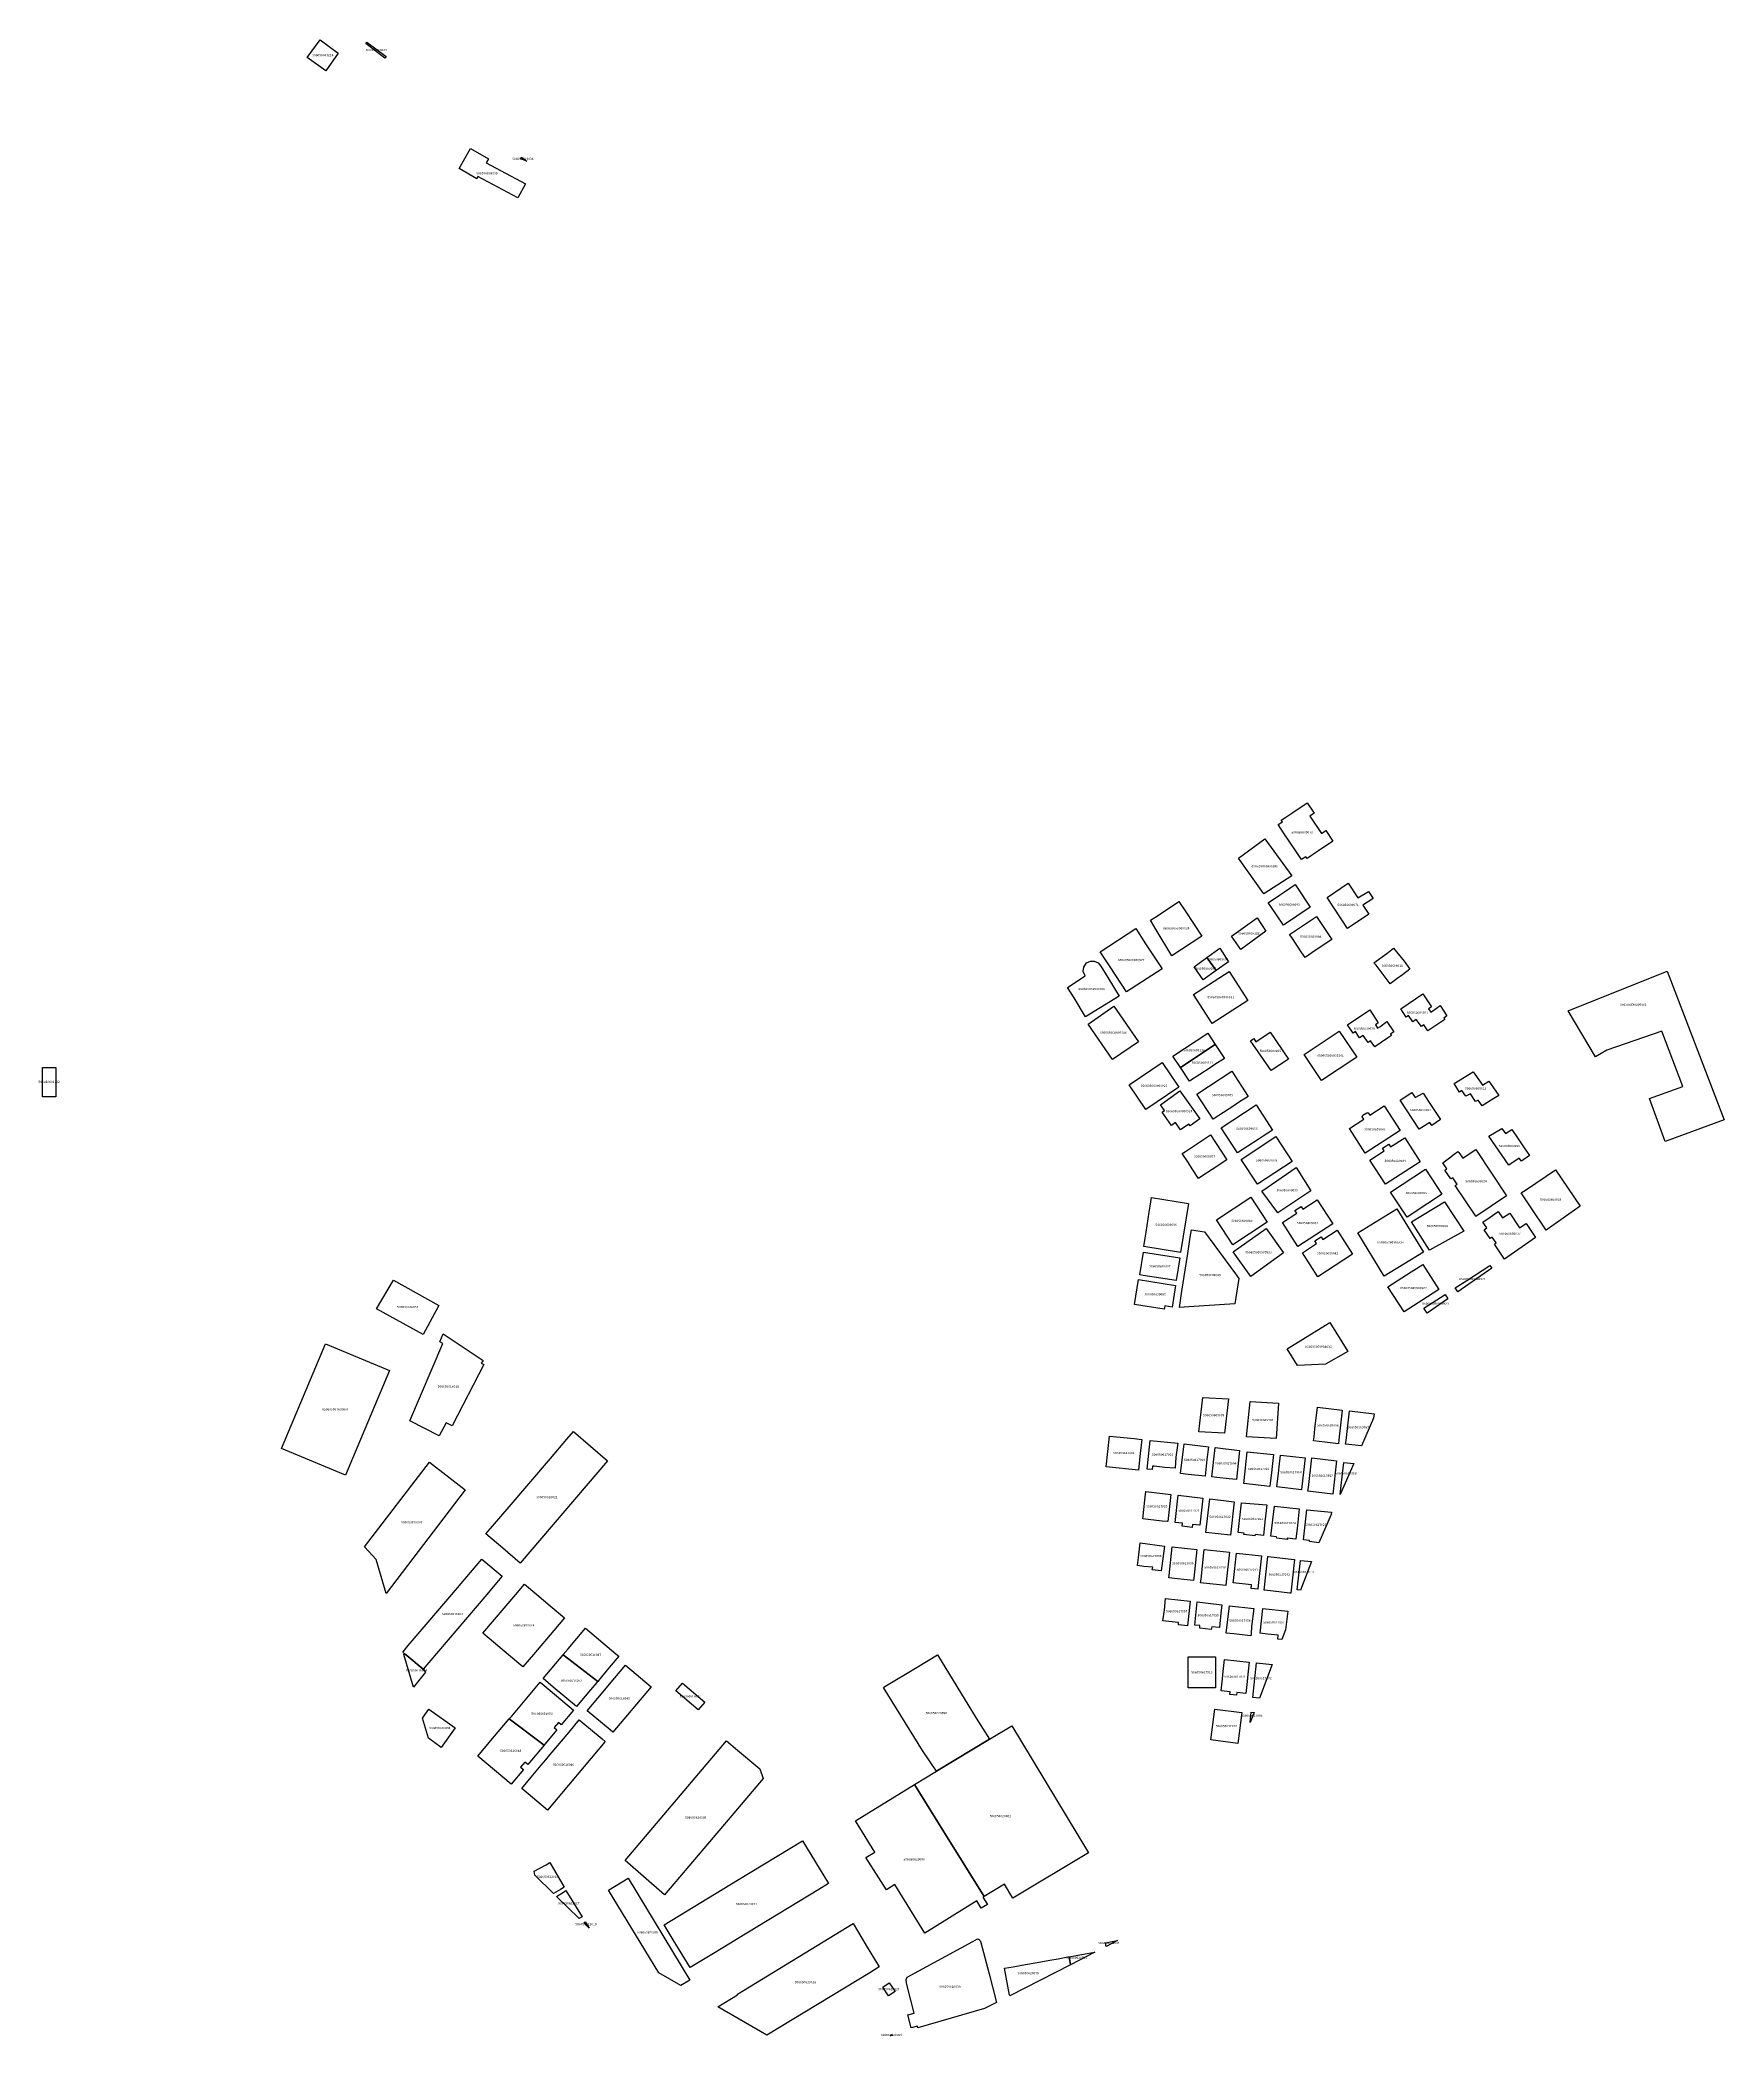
# Model space of a CAD drawing. Header units: inches. Extents: x 95398 to 167335, y 13830 to 47722.
# Drawn here: x 98218 to 98898, y 34322 to 35128 of the extents above; entities that cross this region are included whole.
import ezdxf
from ezdxf.enums import TextEntityAlignment as Align

# ---------------------------------------------------------------- set-up
doc = ezdxf.new("R2010")
doc.units = ezdxf.units.IN
doc.header["$MEASUREMENT"] = 0
doc.layers.add('一级水源保护区', color=7, linetype='Continuous')
doc.layers.add('一级水源保护区内违法建筑', color=7, linetype='Continuous')
doc.styles.add('宋体', font='')
doc.styles.get('宋体').set_extended_font_data('宋体')

msp = doc.modelspace()

# ---------------------------------------------------------------- linework, layer by layer
at = {"layer": '一级水源保护区', "color": 1, "linetype": 'Continuous', "lineweight": 25}
for points in [[(98338.6797, 35122.8203), (98333.6485, 35115.7109), (98326.2187, 35121.0391), (98331.4687, 35128.1485)], [(98358.0593, 35121.4645), (98357.5937, 35120.8281), (98349.8829, 35126.6993), (98350.2896, 35127.254)], [(98398.4375, 35078.4337), (98414.3047, 35070.0235), (98411.2969, 35064.3517), (98395.1173, 35072.9219), (98394.6563, 35072.0509), (98387.4923, 35076.1993), (98392.1797, 35084.2931), (98399.3437, 35080.1407)], [(98412.7552, 35080.7083), (98414.8495, 35079.1478), (98412.5157, 35080.1523)], [(98731.1485, 34814.5353), (98735.8985, 34807.4571), (98737.6407, 34808.6251), (98740.4609, 34804.4141), (98734.6251, 34800.5001), (98731.8047, 34798.6055), (98730.0079, 34797.4023), (98729.5625, 34798.0743), (98727.8125, 34796.8985), (98725.5859, 34800.2267), (98720.5469, 34807.7617), (98718.3281, 34811.0743), (98720.0625, 34812.2383), (98719.6173, 34812.9063), (98721.4063, 34814.1095), (98724.2267, 34816.0001), (98730.0703, 34819.9181), (98732.8907, 34815.7071)], [(98723.8699, 34790.3715), (98712.5671, 34783.1381), (98702.3165, 34797.5529), (98713.0163, 34805.2951)], [(98731.3359, 34777.6875), (98720.4845, 34770.3867), (98715.1329, 34778.3399), (98714.3517, 34779.5001), (98718.8437, 34782.5195), (98720.8595, 34783.8789), (98725.2109, 34786.8009), (98725.9923, 34785.6407)], [(98746.6719, 34787.3281), (98750.5439, 34781.5131), (98754.8547, 34784.0689), (98756.7701, 34781.1947), (98752.5857, 34778.4465), (98755.0079, 34774.8087), (98746.3847, 34769.1157), (98738.1437, 34781.6545)], [(98687.5157, 34766.0195), (98675.4453, 34758.0937), (98669.1329, 34768.5353), (98666.7657, 34772.4531), (98668.4767, 34773.5703), (98676.9453, 34779.1095), (98678.2813, 34779.9845), (98680.8047, 34776.1641)], [(98671.5001, 34752.8321), (98657.1329, 34743.4259), (98650.4609, 34753.5235), (98646.4219, 34759.6407), (98660.8125, 34769.0587), (98664.8359, 34762.9297)], [(98713.3951, 34767.9767), (98703.2219, 34760.5853), (98699.5661, 34765.9103), (98709.8979, 34773.3811)], [(98733.3517, 34760.1797), (98729.1953, 34757.3945), (98727.9141, 34759.3009), (98723.8125, 34765.4141), (98722.9767, 34766.6603), (98733.8437, 34773.9493), (98740.0547, 34764.6797)], [(98693.3615, 34752.0737), (98689.5829, 34757.2917), (98694.7973, 34761.0623), (98698.2943, 34755.6579)], [(98766.2501, 34748.7187), (98763.5469, 34746.6603), (98757.9063, 34754.2501), (98757.0469, 34755.1719), (98762.2969, 34759.0391), (98764.9923, 34761.1603), (98769.2579, 34755.8399), (98771.5937, 34752.6017), (98768.6329, 34750.3281)], [(98654.1407, 34741.7423), (98640.5391, 34733.4297), (98635.9063, 34741.0079), (98633.2969, 34745.2735), (98640.4297, 34749.9103), (98639.6563, 34751.6563), (98639.8203, 34753.5001), (98641.0001, 34755.1563), (98642.5001, 34755.8867), (98643.9845, 34755.9337), (98645.6719, 34755.1759), (98646.7109, 34753.8751), (98649.5079, 34749.3243)], [(98706.1575, 34740.0407), (98691.7465, 34730.7407), (98684.1903, 34742.4495), (98698.6013, 34751.7495)], [(98693.3615, 34752.0737), (98688.1213, 34748.2665), (98684.4653, 34753.5915), (98689.5829, 34757.2917)], [(98875.4351, 34751.7997), (98898.4539, 34691.7921), (98874.6413, 34683.0607), (98868.2913, 34700.3117), (98881.8381, 34705.2859), (98873.3713, 34727.6167), (98851.0405, 34719.8909), (98846.5955, 34717.2451), (98835.4301, 34735.7659)], [(98779.1407, 34736.6095), (98780.0313, 34735.2813), (98780.8437, 34735.8711), (98783.7579, 34737.9805), (98786.5391, 34733.8203), (98785.2187, 34732.8985), (98785.6407, 34732.3009), (98783.9923, 34731.1719), (98778.8517, 34727.6797), (98777.2031, 34730.1603), (98776.2031, 34729.4687), (98774.1563, 34732.3399), (98772.7031, 34731.4103), (98771.0313, 34733.9297), (98770.0937, 34733.2501), (98767.8829, 34736.5703), (98776.8125, 34742.6485), (98780.2969, 34737.3985)], [(98661.8755, 34723.3265), (98651.4725, 34716.1385), (98641.5905, 34730.4425), (98651.9935, 34737.6305)], [(98757.6485, 34730.1407), (98758.5391, 34728.8087), (98759.3517, 34729.3945), (98762.2735, 34731.5117), (98765.0469, 34727.3517), (98763.7579, 34726.4219), (98764.1485, 34725.8281), (98762.4923, 34724.7187), (98757.3595, 34721.2109), (98755.7109, 34723.6915), (98754.7109, 34723.0001), (98752.6719, 34725.8711), (98751.2109, 34724.9415), (98749.5391, 34727.4609), (98748.6017, 34726.7813), (98746.3907, 34730.1017), (98755.3203, 34736.1797), (98758.8125, 34730.9297)], [(98692.9217, 34722.2101), (98678.8675, 34712.8821), (98675.8535, 34717.4739), (98689.9551, 34726.7279)], [(98715.1641, 34727.1993), (98722.4767, 34716.3165), (98715.5641, 34711.6751), (98707.1347, 34723.6171), (98708.5391, 34724.5625), (98709.3751, 34723.3165)], [(98750.0615, 34717.1115), (98735.9175, 34707.6985), (98728.9115, 34718.2235), (98743.0555, 34727.6375)], [(98678.8675, 34712.8821), (98692.9217, 34722.2101), (98696.6113, 34716.5909), (98692.7519, 34714.0559), (98690.8535, 34712.8097), (98682.5097, 34707.3333)], [(98224.6367, 34701.1167), (98219.1935, 34701.1167), (98219.1935, 34712.8851), (98224.6367, 34712.8851)], [(98678.2735, 34704.9141), (98664.9687, 34695.9103), (98658.1797, 34705.8829), (98671.4609, 34714.9219)], [(98700.4773, 34697.4487), (98692.1335, 34691.9723), (98685.4773, 34702.1127), (98699.5789, 34711.3669), (98706.2351, 34701.2299), (98702.3757, 34698.6949)], [(98800.1407, 34706.9297), (98800.8517, 34705.7813), (98803.4063, 34707.4297), (98806.2267, 34703.3399), (98807.4375, 34701.5509), (98805.4219, 34700.4297), (98800.7969, 34697.4103), (98799.1173, 34699.7695), (98798.0391, 34699.1211), (98796.0469, 34702.2501), (98794.1173, 34701.3203), (98792.5469, 34703.5899), (98791.5781, 34702.9609), (98789.4923, 34706.3789), (98797.1563, 34711.2109)], [(98686.7109, 34692.1875), (98682.7969, 34689.3985), (98682.3359, 34690.0703), (98678.8595, 34687.6837), (98676.8281, 34690.6367), (98675.2735, 34689.4493), (98671.5391, 34694.9023), (98672.5001, 34695.5469), (98670.8595, 34697.8359), (98678.6953, 34703.4219)], [(98772.3281, 34702.8595), (98773.7031, 34700.7187), (98776.8595, 34702.5391), (98779.3829, 34698.8203), (98781.5001, 34695.5587), (98783.9141, 34691.8633), (98780.3673, 34689.4415), (98779.6407, 34690.7109), (98775.2813, 34687.9219), (98767.6095, 34699.6407)], [(98710.3323, 34683.8459), (98701.9885, 34678.3693), (98695.3323, 34688.5099), (98709.4339, 34697.7639), (98716.0901, 34687.6271), (98712.2307, 34685.0919)], [(98761.1875, 34697.3789), (98767.6173, 34687.4219), (98753.5469, 34678.3321), (98747.1173, 34688.2891), (98752.9375, 34692.0509), (98752.3281, 34692.9961), (98752.5469, 34693.6055), (98754.1017, 34694.6173), (98754.7423, 34694.5469), (98755.3517, 34693.6095)], [(98808.6875, 34688.2695), (98810.1719, 34686.2305), (98812.7735, 34687.8399), (98815.2501, 34684.1289), (98816.9375, 34681.5899), (98817.3907, 34680.9103), (98819.9375, 34677.3009), (98816.6485, 34675.0587), (98815.7109, 34676.2501), (98811.4767, 34673.4883), (98803.4767, 34685.1095)], [(98687.4609, 34668.9375), (98686.1875, 34668.0977), (98683.6797, 34671.9181), (98682.0859, 34674.3437), (98679.5859, 34678.1641), (98680.8673, 34679.0001), (98690.9845, 34685.6367), (98697.5859, 34675.5743), (98691.6563, 34671.6837)], [(98723.9845, 34674.8829), (98709.9531, 34665.6953), (98703.3517, 34675.7773), (98717.3829, 34684.9609)], [(98769.5001, 34684.5157), (98775.7735, 34674.7853), (98761.7031, 34665.7109), (98755.4297, 34675.4415), (98761.2187, 34679.1759), (98760.5157, 34680.2617), (98763.0313, 34681.8985), (98763.7423, 34680.8047)], [(98798.1329, 34679.7423), (98810.6173, 34661.0587), (98810.6281, 34661.0483), (98798.2393, 34652.7565), (98798.2187, 34652.7695), (98789.8595, 34665.2735), (98790.6095, 34665.7695), (98790.4923, 34665.9415), (98788.8595, 34668.3829), (98788.0703, 34667.8555), (98785.6797, 34671.4415), (98786.4609, 34671.9687), (98784.8673, 34674.3555), (98787.5469, 34676.4375), (98789.4297, 34677.8789), (98790.9531, 34679.0273), (98791.3125, 34678.5547), (98792.8829, 34676.2617), (98795.8907, 34678.2695)], [(98731.5547, 34663.1325), (98718.1567, 34654.2187), (98711.8133, 34662.9137), (98725.6487, 34672.4837)], [(98778.7629, 34657.8895), (98770.4191, 34652.4129), (98763.7629, 34662.5535), (98777.8647, 34671.8075), (98784.5209, 34661.6707), (98780.6615, 34659.1355)], [(98840.3122, 34656.8355), (98826.5378, 34647.193), (98820.2109, 34656.6251), (98816.4453, 34662.2305), (98818.5937, 34663.6719), (98830.4063, 34671.5977)], [(98682.1017, 34657.9649), (98678.9375, 34638.1485), (98664.0703, 34640.5235), (98664.6017, 34643.8867), (98665.0001, 34646.4063), (98666.2969, 34654.5079), (98666.6875, 34656.9297), (98667.2345, 34660.3399)], [(98713.9687, 34650.3907), (98700.0001, 34641.2187), (98693.3829, 34651.2969), (98707.3437, 34660.4687)], [(98734.1251, 34659.4259), (98740.4219, 34649.7501), (98726.3595, 34640.5899), (98720.0625, 34650.2657), (98725.8359, 34654.0273), (98725.1407, 34655.0899), (98727.6563, 34656.7267), (98728.3517, 34655.6641)], [(98777.0577, 34638.2713), (98761.2329, 34628.5523), (98750.4799, 34646.0603), (98766.3039, 34655.7793)], [(98793.2909, 34646.7413), (98779.4217, 34639.0279), (98772.1941, 34650.5493), (98785.4773, 34658.6533)], [(98807.2423, 34654.6719), (98808.9453, 34652.1095), (98811.9141, 34654.0859), (98815.8673, 34648.1445), (98818.4845, 34649.8789), (98822.2514, 34644.1924), (98809.8379, 34635.5026), (98805.7969, 34641.5353), (98806.4531, 34642.0039), (98804.7813, 34644.3517), (98804.0391, 34643.8243), (98801.5391, 34647.3399), (98801.5625, 34647.3595), (98802.6095, 34648.0665), (98801.0001, 34650.4375), (98803.9687, 34652.4493), (98805.8281, 34653.7109)], [(98682.3359, 34616.2031), (98678.5079, 34615.9609), (98679.5079, 34622.5157), (98681.8281, 34637.7267), (98682.8437, 34644.3555), (98683.2969, 34647.3203), (98688.5781, 34646.4687), (98701.1251, 34629.5001), (98702.4845, 34627.6875), (98700.8751, 34617.3789)], [(98720.5671, 34637.9629), (98707.3021, 34628.4929), (98700.2421, 34638.3819), (98713.5081, 34647.8519)], [(98742.1329, 34647.1445), (98748.4453, 34637.4687), (98734.4297, 34628.3281), (98728.1173, 34638.0079), (98733.8907, 34641.7695), (98733.2031, 34642.8281), (98735.7187, 34644.4649), (98736.4063, 34643.4103)], [(98678.6407, 34635.9453), (98677.1797, 34626.7735), (98663.7657, 34628.9141), (98662.4923, 34629.1173), (98663.0235, 34632.4415), (98663.4297, 34634.9687), (98663.9531, 34638.2891)], [(98778.6797, 34620.1953), (98769.2345, 34614.1367), (98762.6797, 34624.2267), (98772.1095, 34630.2813), (98776.7501, 34633.2501), (98783.2969, 34623.1603)], [(98804.5917, 34631.8301), (98790.8677, 34622.2229), (98789.8281, 34623.8243), (98794.6017, 34626.8945), (98803.9141, 34632.8829)], [(98379.3761, 34616.7645), (98372.9895, 34604.9629), (98354.2169, 34615.4103), (98360.9905, 34627.0185)], [(98676.9297, 34624.8203), (98675.5313, 34616.0665), (98672.5313, 34616.5469), (98672.3281, 34615.2657), (98660.3907, 34617.1719), (98661.9923, 34627.2031)], [(98786.936, 34619.4706), (98778.5014, 34613.5661), (98777.1329, 34615.6641), (98785.8125, 34621.1993)], [(98397.5157, 34592.8907), (98384.6953, 34568.0899), (98382.2891, 34569.3359), (98379.5313, 34564.0079), (98367.6563, 34570.1445), (98380.9531, 34601.4375), (98379.6797, 34602.0899), (98381.0469, 34605.3125), (98397.1953, 34594.5665), (98396.4767, 34593.4845)], [(98737.4535, 34593.0265), (98726.1555, 34592.4795), (98722.0435, 34599.2495), (98739.2315, 34609.9175), (98746.4915, 34598.1475)], [(98359.3871, 34590.3965), (98341.5963, 34548.1313), (98315.7675, 34559.0035), (98333.5583, 34601.2687)], [(98698.3055, 34579.0211), (98696.6643, 34565.0735), (98686.3233, 34565.7299), (98687.9647, 34579.5133)], [(98718.4951, 34577.2161), (98717.5103, 34562.9403), (98705.5279, 34563.5967), (98707.0051, 34577.8725)], [(98742.8673, 34562.4649), (98742.6875, 34560.8633), (98737.1485, 34561.5001), (98732.6719, 34562.0157), (98732.8517, 34563.6133), (98733.2187, 34566.8321), (98734.2267, 34575.5977), (98744.2423, 34574.4493)], [(98756.9268, 34571.2605), (98751.9687, 34559.9589), (98751.8125, 34559.9767), (98749.3985, 34560.2501), (98745.6095, 34560.6837), (98745.7735, 34562.1681), (98747.1407, 34574.1445), (98757.1251, 34573.0079)], [(98447.5313, 34553.9375), (98412.2109, 34512.6603), (98405.2267, 34518.6407), (98398.3829, 34524.4923), (98400.9845, 34527.5313), (98407.6875, 34535.3633), (98424.3829, 34554.8751), (98431.1017, 34562.7305), (98433.7031, 34565.7695), (98440.5391, 34559.9181)], [(98662.0859, 34551.6367), (98661.9297, 34550.1445), (98648.9375, 34551.4923), (98650.2345, 34563.9767), (98660.2423, 34562.9375), (98663.2267, 34562.6289), (98662.6251, 34556.8595)], [(98677.0469, 34555.3985), (98676.7501, 34551.0117), (98672.5781, 34551.3087), (98668.2969, 34551.7695), (98667.5781, 34551.8321), (98667.4531, 34550.3907), (98665.5079, 34550.5391), (98666.1797, 34557.0039), (98666.7109, 34562.1289), (98677.7969, 34561.0587)], [(98689.6095, 34554.4687), (98688.8281, 34547.7187), (98682.0313, 34548.5001), (98678.9531, 34548.8517), (98680.3203, 34560.7813), (98690.2031, 34559.6407)], [(98702.7891, 34558.1875), (98701.5001, 34546.3711), (98698.5001, 34546.6875), (98693.5313, 34547.2187), (98691.5391, 34547.4297), (98692.0469, 34552.0509), (98692.3281, 34554.6641), (98692.8437, 34559.3359)], [(98715.1797, 34544.9141), (98715.0469, 34543.6211), (98704.4531, 34544.7461), (98704.5937, 34546.0391), (98705.8203, 34557.5821), (98716.4141, 34556.4571), (98715.9063, 34551.7267), (98715.6329, 34549.1133)], [(98390.0001, 34542.2187), (98358.0157, 34500.3681), (98353.9999, 34514.1001), (98349.3141, 34519.1787), (98375.5313, 34553.4883)], [(98727.8985, 34543.5587), (98727.7501, 34542.2657), (98717.8125, 34543.4141), (98717.9531, 34544.6173), (98718.4453, 34548.8907), (98718.7501, 34551.5039), (98719.2969, 34556.2813), (98729.2345, 34555.1367)], [(98741.9141, 34554.0195), (98740.4141, 34540.5235), (98730.3829, 34541.6407), (98730.5469, 34543.1289), (98731.8907, 34555.1367)], [(98748.8592, 34552.871), (98743.3694, 34540.3574), (98743.9297, 34545.2383), (98744.8673, 34553.3321)], [(98674.9923, 34540.4103), (98673.7891, 34529.3789), (98673.6095, 34529.3985), (98671.4609, 34529.6289), (98665.8595, 34530.2383), (98663.6485, 34530.4805), (98664.6017, 34539.2187), (98664.8517, 34541.5117)], [(98687.8673, 34538.8945), (98686.6719, 34527.9727), (98683.6953, 34528.2969), (98683.5625, 34527.0859), (98679.5859, 34527.5195), (98679.7187, 34528.7345), (98676.7969, 34529.0509), (98677.9923, 34540.0587)], [(98700.6407, 34537.3945), (98699.0469, 34523.8867), (98689.1017, 34525.0587), (98690.6953, 34538.5625)], [(98712.9531, 34529.2617), (98712.4063, 34523.7813), (98709.0079, 34524.1797), (98708.9297, 34523.6719), (98704.5313, 34524.2305), (98704.6329, 34524.6915), (98702.2187, 34525.0509), (98703.5469, 34537.0509), (98713.8281, 34536.1407)], [(98726.1407, 34527.8203), (98725.4767, 34522.2891), (98722.0391, 34522.6915), (98722.0625, 34522.1603), (98717.8437, 34522.6603), (98717.7267, 34523.2501), (98715.3595, 34523.4883), (98716.9219, 34535.6915), (98726.8595, 34534.5703)], [(98739.82, 34532.2667), (98734.8278, 34520.8872), (98730.9767, 34521.3517), (98731.0235, 34521.7501), (98728.6485, 34522.0703), (98729.9767, 34534.1797), (98739.9219, 34533.2305)], [(98672.3829, 34519.5195), (98671.1407, 34509.4805), (98667.4767, 34509.9805), (98667.6875, 34510.9415), (98664.1329, 34511.2891), (98661.5079, 34511.6017), (98662.0391, 34515.9493), (98662.6017, 34520.8009)], [(98684.2579, 34506.5743), (98684.1485, 34505.5781), (98680.2501, 34506.0117), (98677.6641, 34506.2969), (98674.1875, 34506.6797), (98674.2969, 34507.6759), (98675.5781, 34519.2695), (98685.5391, 34518.1681)], [(98697.3281, 34505.0313), (98697.1641, 34503.5353), (98693.4375, 34503.9415), (98690.7579, 34504.2305), (98687.0313, 34504.6329), (98687.1875, 34506.1289), (98688.4923, 34518.1915), (98698.6329, 34517.0937)], [(98710.2579, 34503.5469), (98710.0937, 34502.0821), (98707.4141, 34502.3789), (98707.5781, 34503.8399), (98700.2345, 34504.6485), (98700.3437, 34505.6445), (98701.5625, 34516.7109), (98711.5859, 34515.6055)], [(98372.9767, 34469.7735), (98366.3595, 34475.2969), (98365.4687, 34476.0313), (98365.0246, 34476.4014), (98364.901, 34476.8239), (98367.0079, 34479.3087), (98384.6251, 34500.0001), (98394.4375, 34511.5273), (98396.7031, 34514.1953), (98404.9375, 34507.3321), (98402.6719, 34504.6641), (98398.6953, 34500.0001), (98375.2423, 34472.4415)], [(98724.9845, 34514.1173), (98723.4063, 34500.4571), (98723.0937, 34500.4961), (98712.9375, 34501.6681), (98712.6407, 34501.7031), (98714.2187, 34515.3595), (98714.5157, 34515.3281), (98724.6797, 34514.1523)], [(98731.8082, 34513.24), (98727.3971, 34501.6467), (98726.0313, 34501.8009), (98726.1719, 34502.9923), (98727.3517, 34513.7305)], [(98417.5547, 34475.7579), (98413.2267, 34470.6523), (98407.4845, 34475.5195), (98397.1641, 34484.2695), (98410.5001, 34500.0001), (98414.0079, 34504.1445), (98418.8985, 34500.0001), (98424.3281, 34495.3945), (98430.0781, 34490.5273), (98425.7423, 34485.4219)], [(98682.7813, 34497.3009), (98681.6875, 34487.2305), (98678.0937, 34487.6603), (98678.0391, 34488.6797), (98674.2501, 34489.0899), (98671.7891, 34489.3281), (98672.4375, 34493.6719), (98672.9063, 34498.3595)], [(98695.1797, 34492.3595), (98694.6095, 34486.6017), (98691.5235, 34486.8789), (98691.2969, 34485.8087), (98686.7031, 34486.3087), (98686.7501, 34487.3517), (98684.7187, 34487.5587), (98685.6407, 34496.9493), (98695.5937, 34495.8281)], [(98707.3829, 34484.2383), (98707.2579, 34483.3009), (98701.4767, 34483.8985), (98700.4609, 34484.0001), (98697.3203, 34484.3711), (98698.6329, 34495.4297), (98708.5391, 34494.3087), (98707.6485, 34486.9609)], [(98721.3331, 34485.7093), (98719.8315, 34481.7629), (98718.2053, 34481.8987), (98718.3381, 34483.4925), (98714.0333, 34483.9651), (98711.0569, 34484.2933), (98712.2103, 34494.3317), (98722.1953, 34493.1993), (98722.2799, 34493.1811)], [(98443.4983, 34464.8371), (98429.5013, 34475.5647), (98429.6173, 34475.7031), (98431.5391, 34477.9883), (98438.5391, 34486.3477), (98450.8907, 34476.0001), (98452.0391, 34475.0391), (98448.9609, 34471.3595), (98446.9219, 34468.9297), (98445.0391, 34466.6797)], [(98372.9767, 34469.7735), (98374.0079, 34468.5079), (98369.0939, 34462.4867), (98365.237, 34475.6752), (98365.4687, 34476.0313), (98366.3595, 34475.2969)], [(98443.4983, 34464.8371), (98443.1251, 34464.3907), (98440.5859, 34461.3633), (98438.4687, 34458.8321), (98434.9687, 34454.6563), (98425.5469, 34462.5509), (98421.4687, 34465.9687), (98429.5013, 34475.5647)], [(98465.1641, 34462.6993), (98449.6485, 34444.2579), (98448.5001, 34445.2227), (98439.2657, 34452.9961), (98445.7187, 34460.6641), (98448.3359, 34463.7773), (98454.7813, 34471.4375)], [(98601.7423, 34441.4687), (98580.2891, 34428.5391), (98574.6407, 34436.8399), (98558.9609, 34462.4219), (98559.4923, 34462.7423), (98572.5781, 34470.6095), (98580.7267, 34475.5117), (98596.4219, 34449.9297)], [(98693.0879, 34462.1849), (98682.0067, 34462.1849), (98682.0067, 34474.7347), (98693.0879, 34474.7347)], [(98705.7891, 34464.7735), (98705.2579, 34459.9219), (98701.5937, 34460.3047), (98701.4767, 34459.2109), (98698.8047, 34459.5117), (98698.9375, 34460.6017), (98695.2813, 34461.0547), (98695.8125, 34465.8867), (98696.1407, 34468.8711), (98696.6719, 34473.7031), (98706.6485, 34472.6095), (98706.1173, 34467.7579)], [(98715.9732, 34471.6226), (98710.8035, 34458.0356), (98708.1719, 34458.3087), (98709.6251, 34472.2813)], [(98421.8831, 34439.1283), (98407.7999, 34449.6645), (98408.7813, 34450.8281), (98420.3203, 34464.5157), (98424.3517, 34461.1095), (98433.7423, 34453.1953), (98428.7735, 34447.3047), (98427.6251, 34448.2695), (98425.9063, 34446.2305), (98427.0547, 34445.2657), (98422.2031, 34439.5079)], [(98486.7345, 34456.3751), (98484.0703, 34453.2813), (98475.0625, 34461.0547), (98477.7267, 34464.1445)], [(98386.0001, 34446.0665), (98380.3281, 34438.1211), (98375.1345, 34441.8314), (98372.7459, 34449.999), (98375.3673, 34453.6641)], [(98703.7159, 34452.2225), (98702.1303, 34439.7731), (98691.1379, 34441.1733), (98692.7235, 34453.6225)], [(98708.5967, 34452.2358), (98707.0553, 34448.1847), (98707.4923, 34452.3517)], [(98421.8831, 34439.1283), (98415.2345, 34431.2461), (98414.0859, 34432.2109), (98412.3517, 34430.1523), (98413.5001, 34429.1875), (98408.5313, 34423.2969), (98395.1095, 34434.6173), (98400.4063, 34440.8985), (98407.7999, 34449.6645)], [(98446.4767, 34440.5547), (98423.2345, 34412.8555), (98412.8517, 34421.5703), (98416.6875, 34426.1445), (98420.7187, 34430.9493), (98422.5859, 34433.1759), (98424.3517, 34435.2853), (98431.9609, 34444.3477), (98436.0859, 34449.2695), (98440.6017, 34445.4767), (98445.2813, 34441.5547)], [(98599.5391, 34377.9181), (98584.0157, 34403.0001), (98571.5001, 34423.2071), (98580.2891, 34428.5391), (98601.7423, 34441.4687), (98610.7267, 34446.8789), (98641.6953, 34395.5079), (98611.1953, 34377.2657), (98607.8047, 34382.8985)], [(98500.0001, 34413.3633), (98470.4375, 34378.6211), (98454.6251, 34392.4531), (98495.5547, 34440.7813), (98500.0001, 34437.0469), (98509.0079, 34429.4845), (98510.3829, 34425.5665)], [(98599.5391, 34377.9181), (98599.0859, 34377.6367), (98600.9453, 34374.6329), (98598.4609, 34373.1445), (98596.6251, 34376.1133), (98575.6875, 34363.1485), (98563.5781, 34382.7031), (98560.1797, 34380.5431), (98551.8517, 34393.6445), (98555.4375, 34395.8595), (98547.6485, 34408.4375), (98571.5001, 34423.2071), (98584.0157, 34403.0001)], [(98490.2813, 34354.8829), (98480.9063, 34349.1837), (98474.0547, 34360.4297), (98470.3907, 34366.4571), (98500.0001, 34384.4571), (98526.2031, 34400.3907), (98531.4453, 34391.7735), (98536.7187, 34383.1173), (98532.8673, 34380.7773), (98500.0001, 34360.7931), (98497.1173, 34359.0353)], [(98428.4375, 34380.7813), (98425.6171, 34379.1417), (98418.0837, 34386.464), (98417.8359, 34388.1289), (98422.6329, 34390.7657), (98424.1251, 34391.5859), (98429.9063, 34381.6367)], [(98436.2031, 34369.1367), (98436.024, 34369.0265), (98426.8812, 34377.9131), (98429.7267, 34379.6641), (98430.7031, 34380.2657), (98437.1797, 34369.7423)], [(98480.7657, 34344.1603), (98477.1108, 34341.9431), (98468.1502, 34347.1125), (98447.9297, 34380.4571), (98455.8359, 34385.2539)], [(98438.5001, 34367.6055), (98440.0176, 34365.1448), (98437.8794, 34367.2231)], [(98553.3673, 34347.1211), (98511.8364, 34321.9099), (98492.0035, 34333.3515), (98500.0001, 34338.2003), (98500.0001, 34338.3867), (98546.6485, 34366.9531), (98551.9609, 34358.1133), (98557.1797, 34349.4297)], [(98599.8001, 34332.6001), (98572.8183, 34324.8677), (98572.6485, 34325.5313), (98570.0703, 34324.8711), (98568.7423, 34330.1523), (98571.3047, 34330.8087), (98569.9531, 34336.0625), (98568.2267, 34342.8477), (98568.1485, 34344.4181), (98568.5157, 34345.2853), (98595.0235, 34359.7617), (98596.9531, 34360.8165), (98597.1641, 34360.7227), (98597.3595, 34360.6095), (98597.5391, 34360.4767), (98597.7109, 34360.3243), (98597.8595, 34360.1603), (98598.0001, 34359.9767), (98598.1173, 34359.7813), (98598.2109, 34359.5781), (98598.2891, 34359.3633), (98601.5703, 34346.6603), (98604.5746, 34335.0478)], [(98634.4424, 34350.3597), (98633.8751, 34353.5609), (98636.8281, 34354.0899), (98640.3751, 34354.7267), (98644.3543, 34355.4411)], [(98653.4944, 34360.1268), (98648.8546, 34357.7482), (98648.5937, 34359.2187), (98652.0157, 34359.8517)], [(98634.4424, 34350.3597), (98609.9199, 34337.7881), (98609.8829, 34338.0001), (98607.8673, 34348.8867), (98611.3125, 34349.5039), (98614.8517, 34350.1407), (98622.5313, 34351.5195), (98626.0781, 34352.1563), (98629.5157, 34352.7773), (98633.3829, 34353.4727), (98633.8751, 34353.5609)], [(98563.5937, 34339.4923), (98560.9219, 34337.7657), (98558.6173, 34341.3281), (98561.2969, 34343.0547)], [(98562.4066, 34321.8839), (98561.5816, 34321.6475), (98562.2501, 34322.1095)]]:
    msp.add_lwpolyline(points, close=True, dxfattribs=at)

# ---------------------------------------------------------------- texts
at = {"layer": '一级水源保护区内违法建筑', "color": 18, "true_color": 0x000000, "style": '宋体'}
for s, p in [('506050603214', (98332.469, 35121.2896)), ('506050603033', (98354.0486, 35123.3602)), ('506050603039', (98398.7735, 35073.488)), ('506050603036', (98413.2825, 35079.3678)), ('506050609072', (98728.0445, 34807.2391)), ('050605060900930', (98712.9614, 34793.463)), ('506050609093', (98722.8448, 34777.9588)), ('506050609071', (98746.5978, 34777.9021)), ('050605060900928', (98677.13, 34768.4439)), ('506050609188', (98706.5183, 34766.3318)), ('506050609094', (98731.5165, 34765.0346)), ('050605060900927', (98658.9597, 34755.6043)), ('506050609097', (98688.9263, 34752.159)), ('506050609098', (98693.9223, 34755.9096)), ('506050609018', (98764.409, 34753.2784)), ('050605060900926', (98643.0768, 34743.9243)), ('050605060900931', (98695.1739, 34740.6101)), ('506050609021', (98774.5944, 34734.3325)), ('050605XX0900001', (98861.7779, 34737.5934)), ('050605060905546', (98651.733, 34726.2495)), ('506050609020', (98753.0995, 34727.8665)), ('506050609116', (98684.3664, 34719.176)), ('506050609095', (98715.188, 34718.8823)), ('050605060905101', (98739.4863, 34717.0328)), ('506050609111', (98687.761, 34714.1287)), ('506050603222', (98221.9151, 34706.3659)), ('050605060900925', (98668.2188, 34704.775)), ('506050609075', (98695.857, 34701.035)), ('506050609023', (98798.12, 34703.692)), ('050605060900924', (98678.3147, 34694.5359)), ('506050609022', (98775.8375, 34695.0084)), ('506050609096', (98705.712, 34687.432)), ('506050609083', (98757.3982, 34687.1726)), ('506050609026', (98811.7441, 34680.4849)), ('506050609077', (98688.5856, 34676.2322)), ('506050609078', (98713.669, 34674.6935)), ('506050609084', (98765.6297, 34674.4348)), ('506050609099', (98721.9847, 34662.6065)), ('506050609105', (98774.1427, 34661.4756)), ('506050609024', (98798.2986, 34666.2415)), ('506050609028', (98828.4357, 34658.815)), ('506050609006', (98673.0819, 34648.6093)), ('506050609080', (98703.6754, 34650.2087)), ('506050609081', (98730.2236, 34649.3285)), ('506050609098', (98782.6355, 34648.1204)), ('506050609027', (98812.0025, 34645.0532)), ('050605060905533', (98710.4046, 34637.5374)), ('506050609082', (98738.2761, 34637.0579)), ('050605060905534', (98763.7687, 34641.5308)), ('506050609007', (98670.5678, 34631.8961)), ('506050609009', (98690.8252, 34628.3118)), ('506050609085', (98668.6823, 34620.5007)), ('050605060900922', (98772.9881, 34623.0596)), ('050605060900921', (98796.7758, 34626.7317)), ('506050616052', (98366.7866, 34615.3855)), ('050605060900923', (98781.8904, 34616.7476)), ('050605060904035', (98734.5968, 34599.3253)), ('506050616018', (98383.1571, 34583.2685)), ('050605061600061', (98337.5773, 34574.065)), ('506050609099', (98692.3144, 34571.6967)), ('506050609102', (98712.1356, 34569.7218)), ('506050609086', (98738.4544, 34567.5966)), ('506050609087', (98750.7143, 34566.8207)), ('506050617001', (98656.0811, 34556.4253)), ('506050617002', (98671.6405, 34555.7759)), ('506050617003', (98684.5775, 34553.6144)), ('506050617004', (98697.1674, 34552.1962)), ('506050617903', (98710.4341, 34549.967)), ('506050617904', (98723.5244, 34548.6392)), ('506050617008', (98745.722, 34548.2165)), ('506050617887', (98736.1499, 34547.1952)), ('506050616021', (98422.9584, 34538.5801)), ('506050617020', (98669.3203, 34534.8094)), ('506050617021', (98682.304, 34533.1016)), ('506050616020', (98368.3665, 34528.3757)), ('506050617022', (98694.8712, 34530.5905)), ('506050617023', (98707.948, 34529.7555)), ('506050617024', (98721.1423, 34528.107)), ('506050617025', (98733.5268, 34527.3932)), ('506050617038', (98666.9223, 34514.7693)), ('506050617039', (98679.863, 34511.7895)), ('506050617040', (98692.8294, 34510.2293)), ('506050617041', (98705.8852, 34509.2675)), ('506050617042', (98718.8127, 34507.2754)), ('506050617043', (98728.4034, 34508.3181)), ('506050616023', (98384.8387, 34491.3512)), ('506050617054', (98677.3491, 34492.4567)), ('506050616028', (98413.6178, 34486.7628)), ('506050617055', (98690.0973, 34490.8386)), ('506050617056', (98702.9231, 34488.7084)), ('506050617057', (98716.6249, 34487.9909)), ('506050616047', (98440.5751, 34474.8625)), ('506050616024', (98370.2878, 34468.5641)), ('506050617913', (98687.5473, 34467.8248)), ('506050616052', (98432.8526, 34464.4188)), ('506050617071', (98700.9465, 34466.0204)), ('506050617072', (98711.4059, 34465.3776)), ('506050616053', (98421.0276, 34451.0995)), ('506050616045', (98452.2152, 34457.2125)), ('506050616044', (98480.8996, 34458.0784)), ('506050620090', (98580.2799, 34451.3163)), ('506050616034', (98379.7374, 34445.265)), ('506050617912', (98697.4269, 34446.0628)), ('506050617085', (98707.7201, 34450.2891)), ('506050616048', (98408.3493, 34436.0638)), ('506050616046', (98429.6624, 34430.4272)), ('506050620009', (98483.0803, 34409.0936)), ('506050620081', (98606.128, 34409.6869)), ('506050620080', (98571.3254, 34392.2264)), ('506050622015', (98423.2928, 34385.1356)), ('506050622017', (98431.8273, 34374.4669)), ('506050620011', (98503.5518, 34374.1505)), ('506050622019', (98438.7728, 34366.0228)), ('506050620003', (98463.7152, 34362.7127)), ('506050620031', (98649.9917, 34358.3957)), ('506050620079', (98617.3635, 34346.2192)), ('506050620031', (98636.8902, 34352.4853)), ('506050620016', (98527.3743, 34342.5618)), ('506050620027', (98561.1062, 34339.7757)), ('506050620030', (98585.7745, 34340.7153)), ('506050620029', (98562.1562, 34321.2453))]:
    msp.add_text(s, height=0.914402, dxfattribs=at).set_placement(p, align=Align.BOTTOM_CENTER)

doc.saveas('drawing.dxf')
